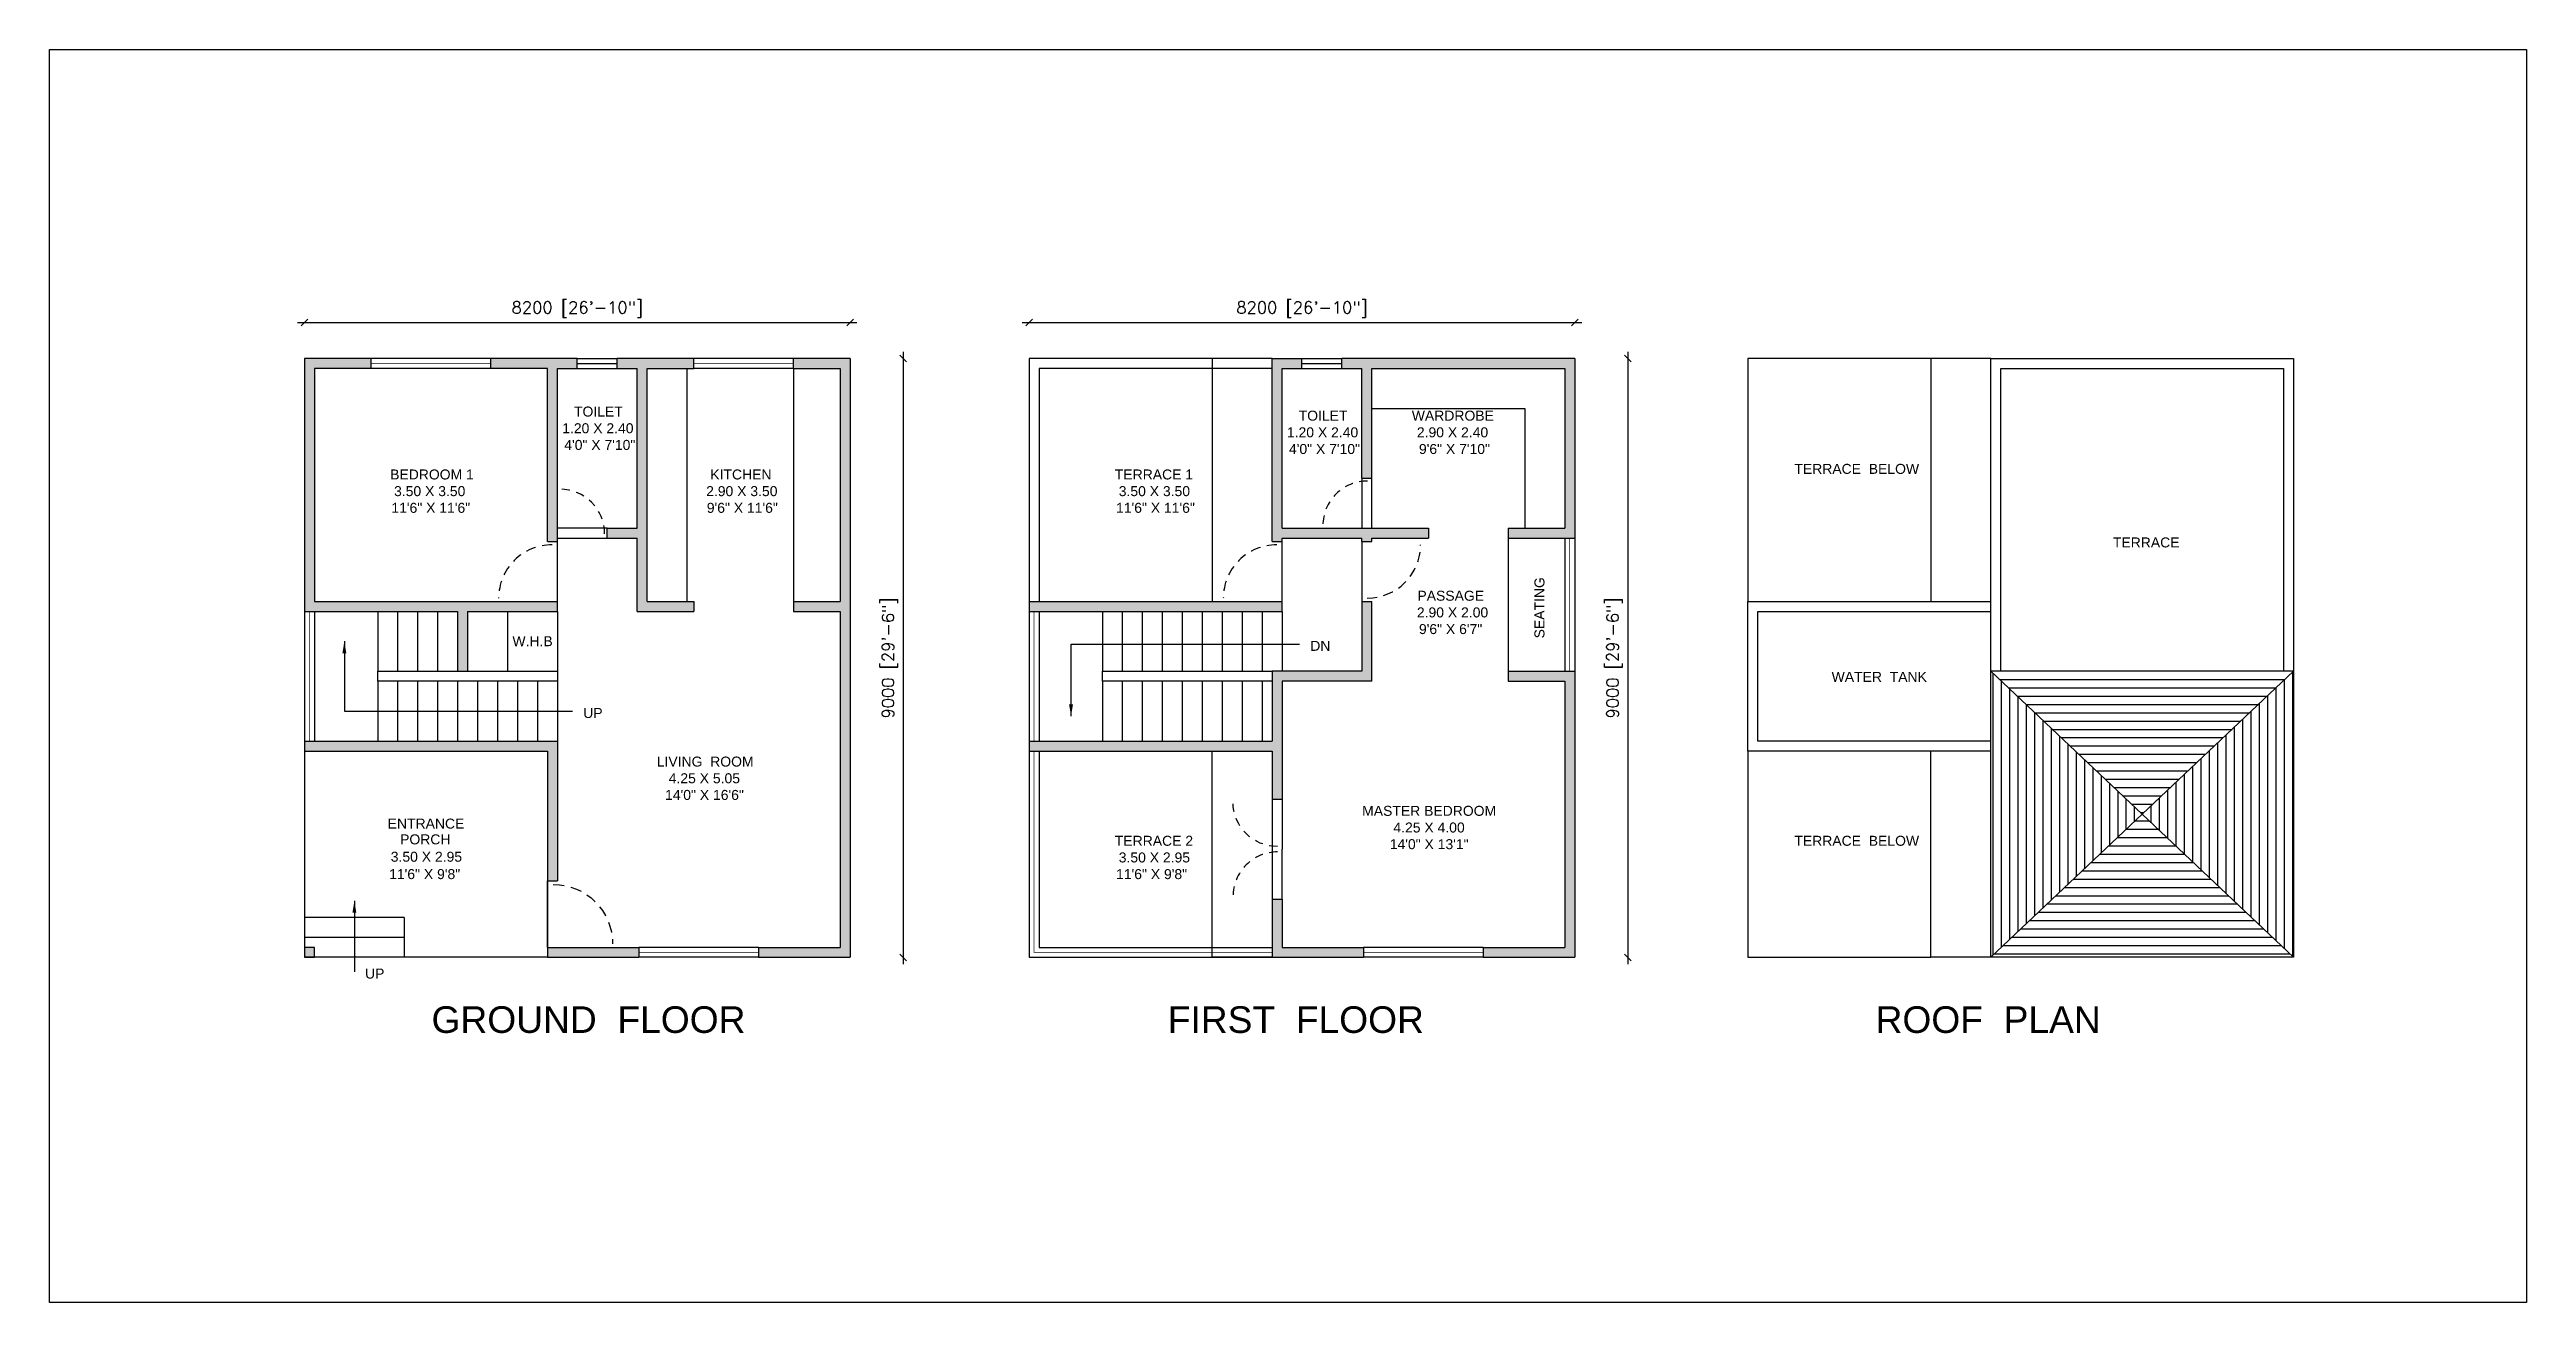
# Model space of a CAD drawing. Extents: x -17 to 217, y 0 to 30.
# Drawn here: x 179.34 to 216.57, y 0.39 to 19.22 of the extents above; entities that cross this region are included whole.
import ezdxf
from ezdxf.lldxf.tags import DXFTag

# ---------------------------------------------------------------- set-up
doc = ezdxf.new("R2010")
doc.units = 0
doc.header["$MEASUREMENT"] = 0
doc.linetypes.add('HIDDEN2', pattern=[0.1875, 0.125, -0.0625])
doc.layers.get('0').update_dxf_attribs({"linetype": 'CONTINUOUS'})
doc.layers.get('DEFPOINTS').update_dxf_attribs({"linetype": 'CONTINUOUS'})
for name, color, linetype in [('DIMENSION', 184, 'CONTINUOUS'), ('DOOR', 4, 'CONTINUOUS'), ('ELEVATION', 30, 'CONTINUOUS'), ('HATCH', 251, 'CONTINUOUS'), ('TEXT', 7, 'CONTINUOUS'), ('THIN', 250, 'CONTINUOUS'), ('THIN1', 252, 'CONTINUOUS'), ('TILE_DROP', 8, 'CONTINUOUS'), ('WALL', 7, 'CONTINUOUS'), ('WINDOW', 4, 'CONTINUOUS')]:
    doc.layers.add(name, color=color, linetype=linetype)
doc.layers.get('0').off()
doc.layers.get('0').freeze()
doc.styles.add('ROMANS', font='romans.shx', dxfattribs={"height": 0.18})
doc.styles.get("Standard").update_dxf_attribs({"font": 'arial.ttf'})
tags = doc.linetypes.add('DASHED2', pattern=[0.375, 0.25, -0.125]).pattern_tags.tags
tags[6:7] = [DXFTag(74, 4), DXFTag(75, 0), DXFTag(340, '0'), DXFTag(46, 1.0), DXFTag(50, 0.0), DXFTag(44, 0.0), DXFTag(45, 0.0)]
tags[4:5] = [DXFTag(74, 4), DXFTag(75, 0), DXFTag(340, '0'), DXFTag(46, 1.0), DXFTag(50, 0.0), DXFTag(44, 0.0), DXFTag(45, 0.0)]
doc.dimstyles.get("Standard").update_dxf_attribs({"dimtxt": 0.18, "dimasz": 0.18, "dimexe": 0.18, "dimexo": 0.0625, "dimgap": 0.09, "dimtad": 0, "dimtih": 1, "dimtoh": 1, "dimdec": 4, "dimzin": 0, "dimtxsty": 'STANDARD', "dimcen": 0.09, "dimazin": 3, "dimtfac": 1, "dimtdec": 4, "dimtofl": 0, "dimtmove": 0, "dimatfit": 3, "dimtolj": 1, "dimtzin": 0})
doc.dimstyles.new('STANDARD$0', dxfattribs={"dimtxt": 0.225, "dimasz": 0.1, "dimexe": 0.1, "dimexo": 0.05, "dimgap": 0.06, "dimtad": 1, "dimdec": 0, "dimlfac": 1000, "dimzin": 0, "dimtxsty": 'ROMANS', "dimblk": 'ARCHTICK', "dimblk1": 'OBLIQUE', "dimblk2": 'OBLIQUE', "dimsah": 1, "dimcen": 0.09, "dimdle": 0.1035, "dimse1": 1, "dimse2": 1, "dimclrd": 11, "dimclre": 11, "dimclrt": 7, "dimazin": 3, "dimtfac": 1, "dimtdec": 0, "dimtofl": 0, "dimtmove": 0, "dimatfit": 3, "dimtolj": 1, "dimtzin": 0})
pattern_1 = [(180, (-4.82024, 0), (0, -0.125), [])]

msp = doc.modelspace()

# ---------------------------------------------------------------- texts
at = {"layer": 'TEXT'}
for s, p in [('TOILET', (187.226, 13.7018)), ('TOILET', (198.1168, 13.6404)), ('WARDROBE', (199.8167, 13.6404)), ('1.20 X 2.40', (187.0492, 13.4512)), ('1.20 X 2.40', (197.9399, 13.3898)), ('2.90 X 2.40', (199.8931, 13.3898)), ('4\'0" X 7\'10"', (187.0804, 13.2005)), ('4\'0" X 7\'10"', (197.9712, 13.1391)), ('9\'6" X 7\'10"', (199.9244, 13.1391)), ('BEDROOM 1', (184.4632, 12.7562)), ('3.50 X 3.50', (184.5219, 12.5056)), ('2.90 X 3.50', (189.2124, 12.5056)), ('KITCHEN', (189.2747, 12.7562)), ('TERRACE 1', (195.354, 12.7562)), ('3.50 X 3.50', (195.4127, 12.5056)), ('TERRACE  BELOW', (205.5664, 12.8404)), ('11\'6" X 11\'6"', (184.4818, 12.255)), ('9\'6" X 11\'6"', (189.2221, 12.255)), ('11\'6" X 11\'6"', (195.3726, 12.255)), ('TERRACE ', (210.3531, 11.7347)), ('2.90 X 2.00', (199.8931, 10.6829)), ('PASSAGE', (199.9012, 10.9335)), ('9\'6" X 6\'7"', (199.9244, 10.4323)), ('W.H.B', (186.3008, 10.2503)), ('DN', (198.2909, 10.1802)), ('WATER  TANK', (206.1259, 9.7142)), ('UP', (187.3655, 9.1706)), ('LIVING  ROOM', (188.4696, 8.4406)), ('4.25 X 5.05', (188.6496, 8.19)), ('14\'0" X 16\'6"', (188.5951, 7.9394)), ('MASTER BEDROOM', (199.0706, 7.7003)), ('ENTRANCE', (184.4262, 7.5084)), ('4.25 X 4.00', (199.5403, 7.4497)), ('3.50 X 2.95', (184.4726, 7.0102)), ('PORCH', (184.6131, 7.2713)), ('TERRACE 2', (195.354, 7.2501)), ('3.50 X 2.95', (195.4127, 6.9995)), ('14\'0" X 13\'1"', (199.4859, 7.1991)), ('TERRACE  BELOW', (205.5664, 7.2501)), ('11\'6" X 9\'8"', (184.4482, 6.7491)), ('11\'6" X 9\'8"', (195.3726, 6.7489)), ('UP', (184.0861, 5.2541))]:
    msp.add_text(s, height=0.15, dxfattribs=at).set_placement(p)
msp.add_text('SEATING', height=0.15, rotation=90, dxfattribs=at).set_placement((201.8105, 10.3677))
at = {"layer": 'TEXT', "color": 7}
for s, p in [('GROUND  FLOOR', (185.0848, 4.437)), ('FIRST  FLOOR', (196.1492, 4.437)), ('ROOF  PLAN', (206.7865, 4.437))]:
    msp.add_text(s, height=0.4, dxfattribs=at).set_placement(p)

# ---------------------------------------------------------------- blocks, each defined once
blk = doc.blocks.new('_OBLIQUE')
at = {"color": 0, "linetype": 'BYBLOCK'}
blk.add_line((-0.5, -0.5), (0.5, 0.5), dxfattribs=at)
blk = doc.blocks.new('*D54')
at = {"layer": 'DEFPOINTS', "color": 0}
for p in [(191.376, 15.115), (183.176, 14.573), (191.376, 14.573)]:
    blk.add_point(p, dxfattribs=at)
at = {"layer": 'DIMENSION', "color": 11}
blk.add_line((183.072, 15.115), (191.479, 15.115), dxfattribs=at)
at = {"layer": 'DIMENSION', "color": 11, "xscale": 0.1, "yscale": 0.1, "zscale": 0.1, "rotation": 180}
blk.add_blockref('_OBLIQUE', (183.176, 15.115), dxfattribs=at)
at = {"layer": 'DIMENSION', "color": 11, "xscale": 0.1, "yscale": 0.1, "zscale": 0.1}
blk.add_blockref('_OBLIQUE', (191.376, 15.115), dxfattribs=at)
at = {"layer": 'DIMENSION', "color": 7, "insert": (187.276, 15.312), "char_height": 0.18, "attachment_point": 5, "style": 'ROMANS'}
blk.add_mtext('\\A1;8200 [26\'-10"]', dxfattribs=at)
blk = doc.blocks.new('_ARCHTICK')
at = {"color": 0, "linetype": 'BYBLOCK', "const_width": 0.15}
blk.add_lwpolyline([(-0.5, -0.5), (0.5, 0.5)], dxfattribs=at)
blk = doc.blocks.new('*D55')
at = {"layer": 'DEFPOINTS', "color": 0}
for p in [(191.376, 14.573), (191.376, 5.573), (192.172, 5.573)]:
    blk.add_point(p, dxfattribs=at)
at = {"layer": 'DIMENSION', "color": 11}
blk.add_line((192.172, 14.677), (192.172, 5.47), dxfattribs=at)
at = {"layer": 'DIMENSION', "color": 11, "xscale": 0.1, "yscale": 0.1, "zscale": 0.1}
for p, rotation in [((192.172, 14.573), 90), ((192.172, 5.573), 270)]:
    blk.add_blockref('_OBLIQUE', p, dxfattribs=dict(at, rotation=rotation))
at = {"layer": 'DIMENSION', "color": 7, "insert": (191.975, 10.073), "char_height": 0.18, "attachment_point": 5, "rotation": 90, "style": 'ROMANS'}
blk.add_mtext('\\A1;9000 [29\'-6"]', dxfattribs=at)
blk = doc.blocks.new('BD')
at = {"layer": 'DOOR', "linetype": 'HIDDEN2'}
blk.add_arc((4909.35, 572.122), 0.669, 270, 0, dxfattribs=at)
at = {"layer": 'TILE_DROP', "ltscale": 0.1}
blk.add_line((4909.283, 572.163), (4909.283, 571.413), dxfattribs=at)
blk = doc.blocks.new('*D78')
at = {"layer": 'DEFPOINTS', "color": 0}
for p in [(202.267, 15.115), (194.067, 14.573), (202.267, 14.573)]:
    blk.add_point(p, dxfattribs=at)
at = {"layer": 'DIMENSION', "color": 11}
blk.add_line((193.963, 15.115), (202.37, 15.115), dxfattribs=at)
at = {"layer": 'DIMENSION', "color": 11, "xscale": 0.1, "yscale": 0.1, "zscale": 0.1, "rotation": 180}
blk.add_blockref('_OBLIQUE', (194.067, 15.115), dxfattribs=at)
at = {"layer": 'DIMENSION', "color": 11, "xscale": 0.1, "yscale": 0.1, "zscale": 0.1}
blk.add_blockref('_OBLIQUE', (202.267, 15.115), dxfattribs=at)
at = {"layer": 'DIMENSION', "color": 7, "insert": (198.167, 15.312), "char_height": 0.18, "attachment_point": 5, "style": 'ROMANS'}
blk.add_mtext('\\A1;8200 [26\'-10"]', dxfattribs=at)
blk = doc.blocks.new('*D79')
at = {"layer": 'DEFPOINTS', "color": 0}
for p in [(202.267, 14.573), (202.267, 5.573), (203.063, 5.573)]:
    blk.add_point(p, dxfattribs=at)
at = {"layer": 'DIMENSION', "color": 11}
blk.add_line((203.063, 14.677), (203.063, 5.47), dxfattribs=at)
at = {"layer": 'DIMENSION', "color": 11, "xscale": 0.1, "yscale": 0.1, "zscale": 0.1}
for p, rotation in [((203.063, 14.573), 90), ((203.063, 5.573), 270)]:
    blk.add_blockref('_OBLIQUE', p, dxfattribs=dict(at, rotation=rotation))
at = {"layer": 'DIMENSION', "color": 7, "insert": (202.865, 10.073), "char_height": 0.18, "attachment_point": 5, "rotation": 90, "style": 'ROMANS'}
blk.add_mtext('\\A1;9000 [29\'-6"]', dxfattribs=at)

# ---------------------------------------------------------------- dimensions: what is measured, and where the dimension line sits
at = {"layer": 'DIMENSION'}
for base, p1, p2, picture, middle in [((191.3759, 15.1146), (183.1759, 14.5734), (191.3759, 14.5734), '*D54', (187.2759, 15.3118)), ((202.2667, 15.1146), (194.0667, 14.5734), (202.2667, 14.5734), '*D78', (198.1667, 15.3118))]:
    dim = msp.add_linear_dim(base=base, p1=p1, p2=p2, dimstyle='STANDARD$0', dxfattribs=at)
    dim.commit()
    dim.dimension.update_dxf_attribs({"geometry": picture, "text_midpoint": middle})
for base, p1, p2, picture, middle in [((192.1718, 5.5734), (191.3759, 14.5734), (191.3759, 5.5734), '*D55', (191.9747, 10.0734)), ((203.0626, 5.5734), (202.2667, 14.5734), (202.2667, 5.5734), '*D79', (202.8655, 10.0734))]:
    dim = msp.add_linear_dim(base=base, p1=p1, p2=p2, angle=90, dimstyle='STANDARD$0', dxfattribs=at)
    dim.commit()
    dim.dimension.update_dxf_attribs({"geometry": picture, "text_midpoint": middle})

# ---------------------------------------------------------------- hatches: boundary and pattern name
at = {"layer": 'HATCH'}
h = msp.add_hatch(color=251, dxfattribs=at)
h.dxf.hatch_style = 1
h.paths.add_polyline_path([(184.1759, 14.5734), (183.1759, 14.5734), (183.1759, 10.7734), (185.4759, 10.7734), (185.4759, 9.8734), (185.6259, 9.8734), (185.6259, 10.7734), (186.9759, 10.7734), (186.9759, 10.9234), (183.3259, 10.9234), (183.3259, 14.4234), (184.1759, 14.4234)])
h.paths.add_polyline_path([(187.2759, 14.5734), (185.9759, 14.5734), (185.9759, 14.4234), (186.8259, 14.4234), (186.8259, 11.8224), (186.9759, 11.8224), (186.9759, 14.4234), (187.2759, 14.4234)])
h.paths.add_polyline_path([(189.0259, 14.5734), (187.8759, 14.5734), (187.8759, 14.4234), (188.1759, 14.4234), (188.1759, 12.0234), (187.7259, 12.0234), (187.7259, 11.8734), (188.1759, 11.8734), (188.1759, 10.7734), (189.0259, 10.7734), (189.0259, 10.9234), (188.3259, 10.9234), (188.3259, 14.4234), (189.0259, 14.4234)])
h.paths.add_polyline_path([(191.3759, 14.5734), (190.5259, 14.5734), (190.5259, 14.4234), (191.2259, 14.4234), (191.2259, 10.9234), (190.5259, 10.9234), (190.5259, 10.7734), (191.2259, 10.7734), (191.2259, 5.7234), (190.0009, 5.7234), (190.0009, 5.5734), (191.3759, 5.5734)])
h.paths.add_polyline_path([(186.9759, 8.8234), (183.1759, 8.8234), (183.1759, 8.6734), (186.8259, 8.6734), (186.8259, 6.7234), (186.937, 6.7234), (186.9759, 6.7234)])
h.paths.add_polyline_path([(188.2009, 5.7234), (186.8259, 5.7234), (186.8259, 5.5734), (188.2009, 5.5734)])
h.paths.add_polyline_path([(183.3259, 5.7234), (183.1759, 5.7234), (183.1759, 5.5734), (183.3259, 5.5734)])
h = msp.add_hatch(color=251, dxfattribs=at)
h.dxf.hatch_style = 1
h.paths.add_polyline_path([(202.2667, 14.5734), (198.7667, 14.5734), (198.7667, 14.4234), (199.0667, 14.4234), (199.0667, 12.7734), (199.2167, 12.7734), (199.2167, 14.4234), (202.1167, 14.4234), (202.1167, 12.0234), (201.2667, 12.0234), (201.2667, 11.8734), (202.2667, 11.8734)])
h.paths.add_polyline_path([(197.8667, 14.4234), (198.1667, 14.4234), (198.1667, 14.5734), (197.7167, 14.5734), (197.7167, 11.8224), (197.8667, 11.8224), (197.8667, 11.8734), (199.0667, 11.8734), (199.0667, 11.8224), (199.2167, 11.8224), (199.2167, 11.8734), (200.0667, 11.8734), (200.0667, 12.0234), (197.8667, 12.0234)])
h.paths.add_polyline_path([(199.2167, 10.9234), (199.0667, 10.9234), (199.0667, 9.8734), (197.7167, 9.8734), (197.7167, 9.7234), (197.7167, 8.8234), (194.0667, 8.8234), (194.0667, 8.6734), (197.7167, 8.6734), (197.7167, 7.9484), (197.8667, 7.9484), (197.8667, 9.7234), (199.2167, 9.7234)])
h.paths.add_polyline_path([(197.8667, 10.9234), (197.7668, 10.9234), (194.0667, 10.9234), (194.0667, 10.7734), (197.8667, 10.7734)])
h.paths.add_polyline_path([(200.8917, 5.7234), (200.8917, 5.5734), (202.2667, 5.5734), (202.2667, 9.8734), (201.2667, 9.8734), (201.2667, 9.7234), (202.1167, 9.7234), (202.1167, 5.7234)])
h.paths.add_polyline_path([(199.0917, 5.5734), (199.0917, 5.7234), (197.8667, 5.7234), (197.8667, 6.4484), (197.7167, 6.4484), (197.7167, 5.5734)])
h = msp.add_hatch(dxfattribs=at)
h.set_pattern_fill('ANSI31', color=15, angle=135)
h.set_pattern_definition(pattern_1)
h.paths.add_polyline_path([(210.7922, 7.7234), (213.0672, 9.8734), (208.5172, 9.8734)])
h = msp.add_hatch(dxfattribs=at)
h.set_pattern_fill('ANSI31', color=15, angle=45)
h.set_pattern_definition([(90, (-4.82024, 0), (-0.125, 0), [])])
h.paths.add_polyline_path([(213.0672, 5.5734), (213.0672, 9.8734), (210.7922, 7.7234)])
h.paths.add_polyline_path([(210.7922, 7.7234), (208.5172, 9.8734), (208.5172, 5.5734)])
h = msp.add_hatch(dxfattribs=at)
h.set_pattern_fill('ANSI31', color=15, angle=135)
h.set_pattern_definition(pattern_1)
h.paths.add_polyline_path([(213.0672, 5.5734), (210.7922, 7.7234), (208.5172, 5.5734)])

# ---------------------------------------------------------------- linework, layer by layer
at = {"layer": 'ELEVATION'}
for p, q in [((184.2759, 10.7734), (184.2759, 9.8734)), ((195.1667, 10.7734), (195.1667, 9.8734)), ((195.4667, 10.7734), (195.4667, 9.8734)), ((195.7667, 10.7734), (195.7667, 9.8734)), ((196.0667, 10.7734), (196.0667, 9.8734)), ((196.3667, 10.7734), (196.3667, 9.8734)), ((196.6667, 10.7734), (196.6667, 9.8734)), ((196.9667, 10.7734), (196.9667, 9.8734)), ((197.2667, 10.7734), (197.2667, 9.8734)), ((197.5667, 10.7734), (197.5667, 9.8734)), ((197.8667, 10.7734), (197.8667, 9.8734)), ((184.2759, 9.7234), (184.2759, 8.8234)), ((184.5759, 9.7234), (184.5759, 8.8234)), ((184.8759, 9.7234), (184.8759, 8.8234)), ((185.1759, 9.7234), (185.1759, 8.8234)), ((185.4759, 9.7234), (185.4759, 8.8234)), ((185.7759, 9.7234), (185.7759, 8.8234)), ((186.0759, 9.7234), (186.0759, 8.8234)), ((186.3759, 9.7234), (186.3759, 8.8234)), ((186.6759, 9.7234), (186.6759, 8.8234)), ((186.9759, 9.7234), (186.9759, 8.8234)), ((195.1667, 9.7234), (195.1667, 8.8234)), ((183.1759, 8.6734), (183.1759, 5.5734)), ((184.6759, 6.1734), (183.1759, 6.1734)), ((184.6759, 6.1734), (184.6759, 5.5734)), ((184.6759, 5.8734), (183.1759, 5.8734)), ((186.8259, 5.5734), (183.1759, 5.5734))]:
    msp.add_line(p, q, dxfattribs=at)
at = {"layer": 'ELEVATION', "linetype": 'DASHED2'}
for p, q in [((184.5759, 10.7734), (184.5759, 9.8734)), ((184.8759, 10.7734), (184.8759, 9.8734)), ((185.1759, 10.7734), (185.1759, 9.8734)), ((186.9759, 10.7734), (186.9759, 9.8734)), ((195.4667, 9.7234), (195.4667, 8.8234)), ((195.7667, 9.7234), (195.7667, 8.8234)), ((196.0667, 9.7234), (196.0667, 8.8234)), ((196.3667, 9.7234), (196.3667, 8.8234)), ((196.6667, 9.7234), (196.6667, 8.8234)), ((196.9667, 9.7234), (196.9667, 8.8234)), ((197.2667, 9.7234), (197.2667, 8.8234)), ((197.5667, 9.7234), (197.5667, 8.8234))]:
    msp.add_line(p, q, dxfattribs=at)
at = {"layer": 'ELEVATION', "color": 15}
for p, q in [((213.0672, 9.8734), (208.5172, 9.8734)), ((208.5172, 9.8734), (213.0672, 5.5734)), ((213.0672, 9.8734), (208.5172, 5.5734))]:
    msp.add_line(p, q, dxfattribs=at)
at = {"layer": 'ELEVATION'}
for points in [[(197.7167, 14.5734), (194.0667, 14.5734), (194.0667, 10.9234)], [(197.7167, 14.4234), (194.2167, 14.4234), (194.2167, 10.9234)], [(185.4759, 9.8734), (186.9759, 9.8734), (186.9759, 9.7234), (184.2759, 9.7234), (184.2759, 9.8734), (185.4759, 9.8734)], [(196.3667, 9.8734), (197.7167, 9.8734), (197.7167, 9.7234), (195.1667, 9.7234), (195.1667, 9.8734), (196.3667, 9.8734)], [(194.0667, 8.6734), (194.0667, 5.5734), (197.7167, 5.5734)], [(194.2167, 8.6734), (194.2167, 5.7234), (197.7167, 5.7234)]]:
    msp.add_lwpolyline(points, dxfattribs=at)
at = {"layer": 'ELEVATION', "color": 15, "linetype": 'DASHED2'}
for points in [[(197.7167, 14.5734), (196.8167, 14.5734), (196.8167, 10.9234)], [(197.7167, 5.5734), (196.8167, 5.5734), (196.8167, 8.6734)]]:
    msp.add_lwpolyline(points, dxfattribs=at)
at = {"layer": 'ELEVATION', "color": 15}
for points in [[(208.5172, 14.5734), (207.6172, 14.5734), (207.6172, 10.9234)], [(208.5172, 10.9234), (208.5172, 14.5734), (213.0672, 14.5734), (213.0672, 5.5734), (208.5172, 5.5734), (208.5172, 10.9234)], [(208.6672, 9.8734), (208.6672, 14.4234), (212.9172, 14.4234), (212.9172, 9.8734)], [(208.5172, 8.6734), (204.8672, 8.6734), (204.8672, 10.9234), (208.5172, 10.9234)], [(208.5172, 8.8234), (205.0172, 8.8234), (205.0172, 10.7734), (208.5172, 10.7734)], [(208.5172, 5.5734), (207.6172, 5.5734), (207.6172, 8.6734)]]:
    msp.add_lwpolyline(points, dxfattribs=at)
at = {"layer": 'HATCH'}
for p, q in [((187.2759, 14.4234), (187.2759, 14.5734)), ((187.8759, 14.4234), (187.8759, 14.5734)), ((198.1667, 14.4234), (198.1667, 14.5734)), ((198.7667, 14.4234), (198.7667, 14.5734))]:
    msp.add_line(p, q, dxfattribs=at)
at = {"layer": 'THIN1'}
for p, q in [((188.9259, 10.9234), (188.9259, 14.4234)), ((190.5259, 14.4234), (190.5259, 10.9234)), ((199.2167, 13.8234), (201.5167, 13.8234)), ((201.5167, 13.8234), (201.5167, 12.0234)), ((199.0667, 12.7734), (199.0667, 12.0234)), ((187.7259, 12.0234), (186.9759, 12.0234)), ((201.2667, 11.8734), (201.2667, 9.8734)), ((186.2259, 10.7734), (186.2259, 9.8734)), ((197.7167, 7.9484), (197.7167, 6.4484)), ((186.8259, 6.7234), (186.8259, 5.7234))]:
    msp.add_line(p, q, dxfattribs=at)
at = {"layer": 'THIN1', "color": 9}
for points in [[(207.6172, 14.5734), (204.8672, 14.5734), (204.8672, 10.9234)], [(204.8672, 8.6734), (204.8672, 5.5734), (207.6172, 5.5734)]]:
    msp.add_lwpolyline(points, dxfattribs=at)
at = {"layer": 'WALL'}
for p, q in [((183.1759, 14.5734), (183.1759, 10.7734)), ((184.1759, 14.5734), (183.1759, 14.5734)), ((184.1759, 14.4234), (184.1759, 14.5734)), ((185.9759, 14.4234), (185.9759, 14.5734)), ((187.2759, 14.5734), (185.9759, 14.5734)), ((189.0259, 14.5734), (187.8759, 14.5734)), ((189.0259, 14.4234), (189.0259, 14.5734)), ((191.3759, 14.5734), (190.5259, 14.5734)), ((190.5259, 14.4234), (190.5259, 14.5734)), ((191.3759, 14.5734), (191.3759, 5.5734)), ((197.7167, 11.8224), (197.7167, 14.5734)), ((197.7167, 14.5734), (198.1667, 14.5734)), ((202.2667, 14.5734), (198.7667, 14.5734)), ((202.2667, 14.5734), (202.2667, 11.8734)), ((183.3259, 14.4234), (183.3259, 10.9234)), ((184.1759, 14.4234), (183.3259, 14.4234)), ((186.8259, 14.4234), (185.9759, 14.4234)), ((186.8259, 11.8224), (186.8259, 14.4234)), ((186.9759, 14.4234), (187.2759, 14.4234)), ((186.9759, 11.8224), (186.9759, 14.4234)), ((187.8759, 14.4234), (188.1759, 14.4234)), ((188.1759, 12.0234), (188.1759, 14.4234)), ((188.3259, 10.9234), (188.3259, 14.4234)), ((188.3259, 14.4234), (189.0259, 14.4234)), ((190.5259, 14.4234), (191.2259, 14.4234)), ((191.2259, 14.4234), (191.2259, 10.9234)), ((197.8667, 14.4234), (198.1667, 14.4234)), ((197.8667, 12.0234), (197.8667, 14.4234)), ((198.7667, 14.4234), (199.0667, 14.4234)), ((199.0667, 12.7734), (199.0667, 14.4234)), ((199.2167, 14.4234), (202.1167, 14.4234)), ((199.2167, 12.7734), (199.2167, 14.4234)), ((202.1167, 14.4234), (202.1167, 12.0234)), ((199.0667, 12.7734), (199.2167, 12.7734)), ((187.7259, 12.0234), (188.1759, 12.0234)), ((187.7259, 11.8734), (187.7259, 12.0234)), ((197.8667, 12.0234), (200.0667, 12.0234)), ((200.0667, 12.0234), (200.0667, 11.8734)), ((201.2667, 12.0234), (201.2667, 11.8734)), ((201.2667, 12.0234), (202.1167, 12.0234)), ((186.8259, 11.8224), (186.9759, 11.8224)), ((187.7259, 11.8734), (188.1759, 11.8734)), ((188.1759, 10.7734), (188.1759, 11.8734)), ((197.7167, 11.8224), (197.8667, 11.8224)), ((197.8667, 11.8224), (197.8667, 11.8734)), ((197.8667, 11.8734), (199.0667, 11.8734)), ((199.0667, 11.8224), (199.0667, 11.8734)), ((199.0667, 11.8224), (199.2167, 11.8224)), ((199.2167, 11.8734), (200.0667, 11.8734)), ((199.2167, 11.8224), (199.2167, 11.8734)), ((201.2667, 11.8734), (202.2667, 11.8734)), ((183.3259, 10.9234), (186.9759, 10.9234)), ((186.9759, 10.7734), (186.9759, 10.9234)), ((188.3259, 10.9234), (189.0259, 10.9234)), ((189.0259, 10.9234), (189.0259, 10.7734)), ((190.5259, 10.9234), (190.5259, 10.7734)), ((190.5259, 10.9234), (191.2259, 10.9234)), ((194.0667, 10.9234), (197.8667, 10.9234)), ((194.0667, 10.9234), (194.0667, 10.7734)), ((197.8667, 10.7734), (197.8667, 10.9234)), ((199.0667, 10.9234), (199.0667, 9.8734)), ((199.0667, 10.9234), (199.2167, 10.9234)), ((199.2167, 9.7234), (199.2167, 10.9234)), ((183.1759, 10.7734), (185.4759, 10.7734)), ((185.4759, 10.7734), (185.4759, 9.8734)), ((185.6259, 10.7734), (185.6259, 9.8734)), ((185.6259, 10.7734), (186.9759, 10.7734)), ((188.1759, 10.7734), (189.0259, 10.7734)), ((190.5259, 10.7734), (191.2259, 10.7734)), ((191.2259, 10.7734), (191.2259, 5.7234)), ((194.0667, 10.7734), (197.8667, 10.7734)), ((199.0667, 9.8734), (197.7167, 9.8734)), ((197.7167, 9.8734), (197.7167, 8.8234)), ((197.8667, 9.7234), (197.8667, 7.9484)), ((199.2167, 9.7234), (197.8667, 9.7234)), ((201.2667, 9.8734), (202.2667, 9.8734)), ((201.2667, 9.8734), (201.2667, 9.7234)), ((201.2667, 9.7234), (202.1167, 9.7234)), ((202.1167, 9.7234), (202.1167, 5.7234)), ((202.2667, 9.8734), (202.2667, 5.5734)), ((183.1759, 8.8234), (186.9759, 8.8234)), ((183.1759, 8.8234), (183.1759, 8.6734)), ((183.1759, 8.6734), (186.8259, 8.6734)), ((186.8259, 8.6734), (186.8259, 6.7234)), ((186.9759, 8.8234), (186.9759, 6.7234)), ((194.0667, 8.8234), (197.7167, 8.8234)), ((194.0667, 8.8234), (194.0667, 8.6734)), ((194.0667, 8.6734), (197.7167, 8.6734)), ((197.7167, 8.6734), (197.7167, 7.9484)), ((197.7167, 7.9484), (197.8667, 7.9484)), ((186.8259, 6.7234), (186.9759, 6.7234)), ((197.7167, 6.4484), (197.8667, 6.4484)), ((197.7167, 6.4484), (197.7167, 5.5734)), ((197.8667, 6.4484), (197.8667, 5.7234)), ((186.8259, 5.7234), (188.2009, 5.7234)), ((186.8259, 5.7234), (186.8259, 5.5734)), ((188.2009, 5.7234), (188.2009, 5.5734)), ((190.0009, 5.7234), (190.0009, 5.5734)), ((190.0009, 5.7234), (191.2259, 5.7234)), ((197.8667, 5.7234), (199.0917, 5.7234)), ((199.0917, 5.7234), (199.0917, 5.5734)), ((200.8917, 5.7234), (200.8917, 5.5734)), ((200.8917, 5.7234), (202.1167, 5.7234)), ((186.8259, 5.5734), (188.2009, 5.5734)), ((190.0009, 5.5734), (191.3759, 5.5734)), ((197.7167, 5.5734), (199.0917, 5.5734)), ((200.8917, 5.5734), (202.2667, 5.5734))]:
    msp.add_line(p, q, dxfattribs=at)
for points in [[(179.3445, 19.2189), (216.5682, 19.2189), (216.5682, 0.3851), (179.3445, 0.3851)], [(183.1759, 5.5734), (183.3259, 5.5734), (183.3259, 5.7234), (183.1759, 5.7234)]]:
    msp.add_lwpolyline(points, close=True, dxfattribs=at)
at = {"layer": 'WINDOW'}
for p, q in [((185.9759, 14.5734), (184.1759, 14.5734)), ((187.2759, 14.5734), (187.8759, 14.5734)), ((190.5259, 14.5734), (189.0259, 14.5734)), ((198.1667, 14.5734), (198.7667, 14.5734)), ((185.9759, 14.4234), (184.1759, 14.4234)), ((187.2759, 14.4984), (187.8759, 14.4984)), ((187.2759, 14.4234), (187.8759, 14.4234)), ((190.5259, 14.4234), (189.0259, 14.4234)), ((198.1667, 14.4984), (198.7667, 14.4984)), ((198.1667, 14.4234), (198.7667, 14.4234)), ((202.1167, 11.8734), (202.1167, 9.8734)), ((202.2667, 11.8734), (202.2667, 9.8734)), ((183.1759, 10.7734), (183.1759, 8.8234)), ((183.3259, 10.7734), (183.3259, 8.8234)), ((194.0667, 10.7734), (194.0667, 8.8234)), ((194.2167, 10.7734), (194.2167, 8.8234)), ((190.0009, 5.7234), (188.2009, 5.7234)), ((200.8917, 5.7234), (199.0917, 5.7234)), ((190.0009, 5.5734), (188.2009, 5.5734)), ((200.8917, 5.5734), (199.0917, 5.5734))]:
    msp.add_line(p, q, dxfattribs=at)
at = {"layer": 'WINDOW', "const_width": 0.01}
for points in [[(185.9759, 14.4984), (184.1759, 14.4984)], [(190.5259, 14.4984), (189.0259, 14.4984)], [(202.1917, 11.8734), (202.1917, 9.8734)], [(183.2509, 10.7734), (183.2509, 8.8234)], [(194.1417, 10.7734), (194.1417, 8.8234)], [(194.1417, 8.6734), (194.1417, 5.6484), (197.7167, 5.6484)], [(190.0009, 5.6484), (188.2009, 5.6484)], [(200.8917, 5.6484), (199.0917, 5.6484)]]:
    msp.add_lwpolyline(points, dxfattribs=at)

# ---------------------------------------------------------------- block references
at = {"layer": 'DOOR'}
for p, rotation in [((5108.4998, 584.186), 180), ((759.1386, -4897.4097), 90.00000000000001), ((5107.1498, 578.611), 180)]:
    msp.add_blockref('BD', p, dxfattribs=dict(at, rotation=rotation))
at = {"layer": 'DOOR', "rotation": 180}
for p, xscale, yscale, zscale in [((6071.6517, 696.7652), 1.198683313743913, 1.198683313743913, 1.198683313743913), ((6082.5424, 696.7652), 1.198683313743913, 1.198683313743913, 1.198683313743913), ((-6358.8848, 768.6069), -1.333333333333462, 1.333333333333462, 1.333333333333462)]:
    msp.add_blockref('BD', p, dxfattribs=dict(at, xscale=xscale, yscale=yscale, zscale=zscale))
at = {"layer": 'DOOR', "xscale": 1.198683313743913, "yscale": 1.198683313743913, "zscale": 1.198683313743913}
msp.add_blockref('BD', (-5685.609, -674.0195), dxfattribs=at)
at = {"layer": 'DOOR', "xscale": -1}
msp.add_blockref('BD', (5107.1498, -564.2143), dxfattribs=at)

msp.set_redraw_order([(e.dxf.handle, doc.entitydb.next_handle()) for e in msp.query("TEXT MTEXT ATTDEF DIMENSION ARC_DIMENSION")])  # texts and dimensions are drawn at this point

# ---------------------------------------------------------------- leaders
at = {"layer": 'THIN'}
msp.add_leader([(183.7751, 10.3234), (183.7751, 9.2734), (187.2053, 9.2734)], dimstyle='STANDARD', override={"dimgap": 0.09, "dimtad": 0}, dxfattribs=at)
for points in [[(194.6958, 9.197), (194.6958, 10.283), (198.1307, 10.283)], [(183.9259, 6.4225), (183.9259, 5.3569)]]:
    msp.add_leader(points, dimstyle='STANDARD', dxfattribs=at)

doc.saveas('drawing.dxf')
